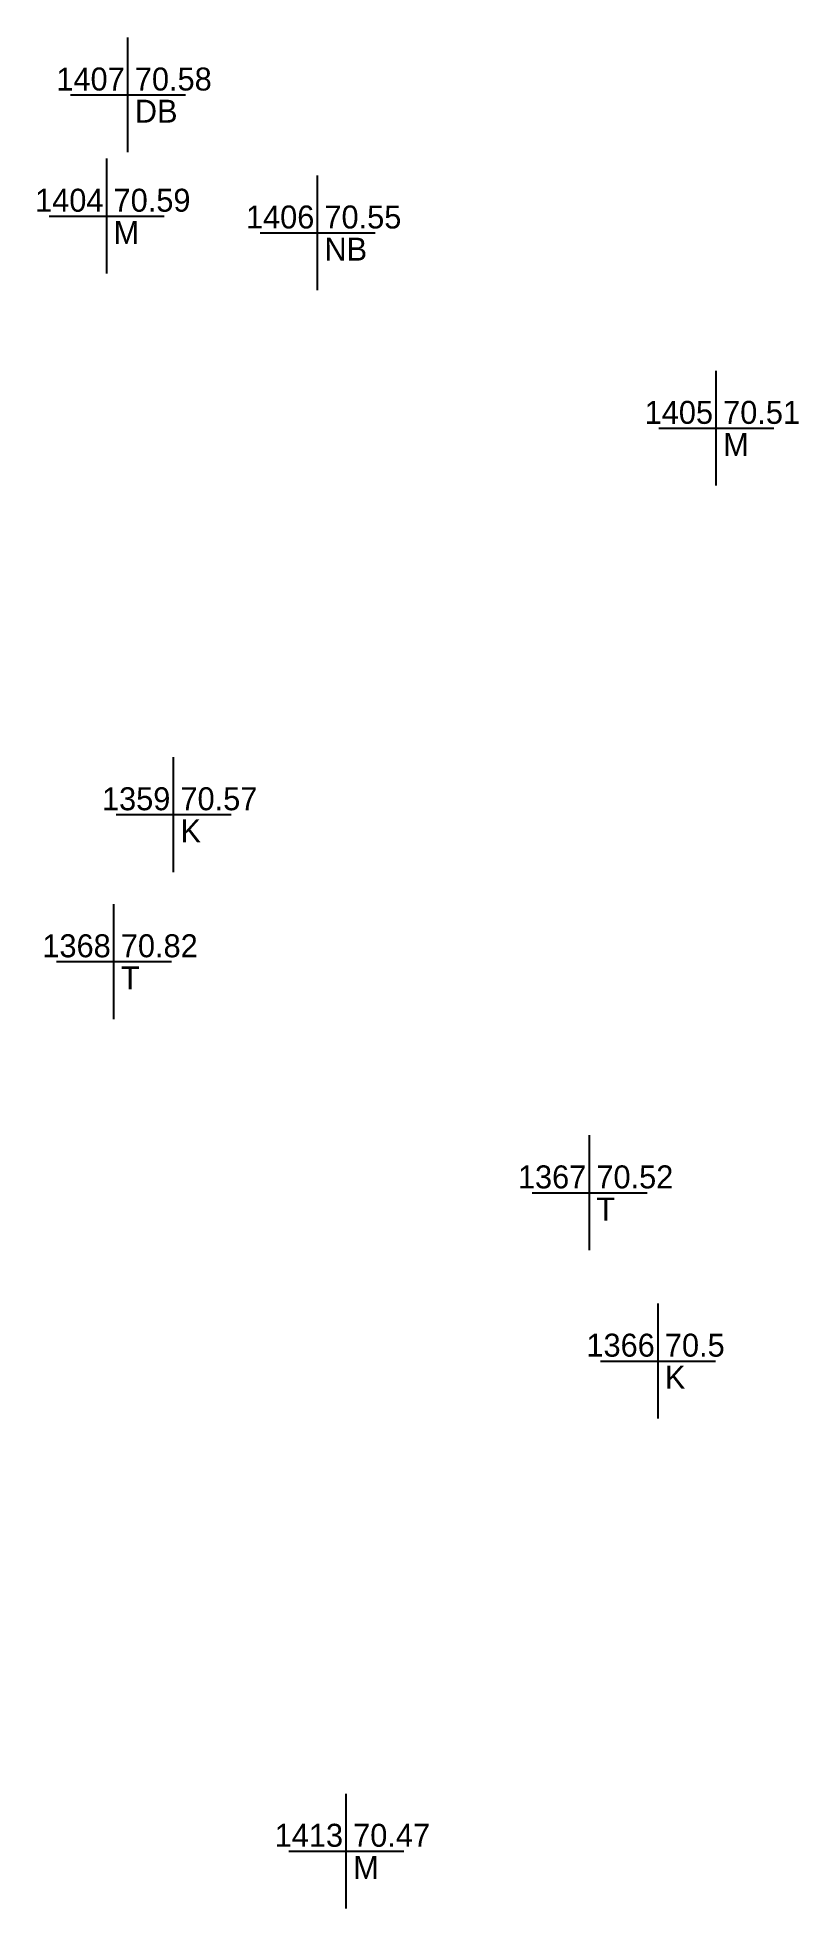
# Model space of a CAD drawing. Header units: metres. Extents: x 152719 to 152886, y 6408449 to 6408667.
# Drawn here: x 152829.28 to 152835.9, y 6408630.97 to 6408647.26 of the extents above; entities that cross this region are included whole.
import ezdxf
from ezdxf.enums import TextEntityAlignment as Align

# ---------------------------------------------------------------- set-up
doc = ezdxf.new("R2010")
doc.units = ezdxf.units.M
doc.header["$PDMODE"] = 2
doc.header["$PDSIZE"] = 0.5
for name, color, linetype in [('DB', 7, 'Continuous'), ('K', 7, 'Continuous'), ('M', 7, 'Continuous'), ('NB', 7, 'Continuous'), ('pntdesc', 1, 'Continuous'), ('pntelev', 2, 'Continuous'), ('pntno', 3, 'Continuous'), ('T', 7, 'Continuous')]:
    doc.layers.add(name, color=color, linetype=linetype)

# ---------------------------------------------------------------- blocks, each defined once
blk = doc.blocks.new('meas')
at = {"color": 0}
blk.add_point((0, 0), dxfattribs=at)
at = {"layer": 'pntdesc'}
blk.add_attdef('PNTDESC', text='', height=1, dxfattribs=at).set_placement((0.298, -0.209), align=Align.TOP_LEFT)
at = {"layer": 'pntelev'}
blk.add_attdef('PNTELEV', (0.298, 0.19), '', height=1, dxfattribs=at)
at = {"layer": 'pntno'}
blk.add_attdef('PNTNO', text='', height=1, dxfattribs=at).set_placement((-0.142, 0.19), align=Align.RIGHT)

msp = doc.modelspace()

# ---------------------------------------------------------------- block references
at = {"layer": 'DB', "xscale": 0.2, "yscale": 0.2, "zscale": 0.2}
msp.add_blockref('meas', (152830.066, 6408646.761, 70.579), dxfattribs=at).add_auto_attribs({'PNTNO': '1407', 'PNTELEV': '70.58', 'PNTDESC': 'DB'})
at = {"layer": 'K', "xscale": 0.2, "yscale": 0.2, "zscale": 0.2}
for p, values in [((152830.463, 6408640.495, 70.574), {'PNTNO': '1359', 'PNTELEV': '70.57', 'PNTDESC': 'K'}), ((152834.679, 6408635.738, 70.501), {'PNTNO': '1366', 'PNTELEV': '70.5', 'PNTDESC': 'K'})]:
    msp.add_blockref('meas', p, dxfattribs=at).add_auto_attribs(values)
at = {"layer": 'M', "xscale": 0.2, "yscale": 0.2, "zscale": 0.2}
for p, values in [((152829.881, 6408645.706, 70.593), {'PNTNO': '1404', 'PNTELEV': '70.59', 'PNTDESC': 'M'}), ((152835.186, 6408643.859, 70.514), {'PNTNO': '1405', 'PNTELEV': '70.51', 'PNTDESC': 'M'}), ((152831.966, 6408631.471, 70.466), {'PNTNO': '1413', 'PNTELEV': '70.47', 'PNTDESC': 'M'})]:
    msp.add_blockref('meas', p, dxfattribs=at).add_auto_attribs(values)
at = {"layer": 'NB', "xscale": 0.2, "yscale": 0.2, "zscale": 0.2}
msp.add_blockref('meas', (152831.716, 6408645.56, 70.553), dxfattribs=at).add_auto_attribs({'PNTNO': '1406', 'PNTELEV': '70.55', 'PNTDESC': 'NB'})
at = {"layer": 'T', "xscale": 0.2, "yscale": 0.2, "zscale": 0.2}
for p, values in [((152829.944, 6408639.215, 70.825), {'PNTNO': '1368', 'PNTELEV': '70.82', 'PNTDESC': 'T'}), ((152834.083, 6408637.203, 70.517), {'PNTNO': '1367', 'PNTELEV': '70.52', 'PNTDESC': 'T'})]:
    msp.add_blockref('meas', p, dxfattribs=at).add_auto_attribs(values)

doc.saveas('drawing.dxf')
